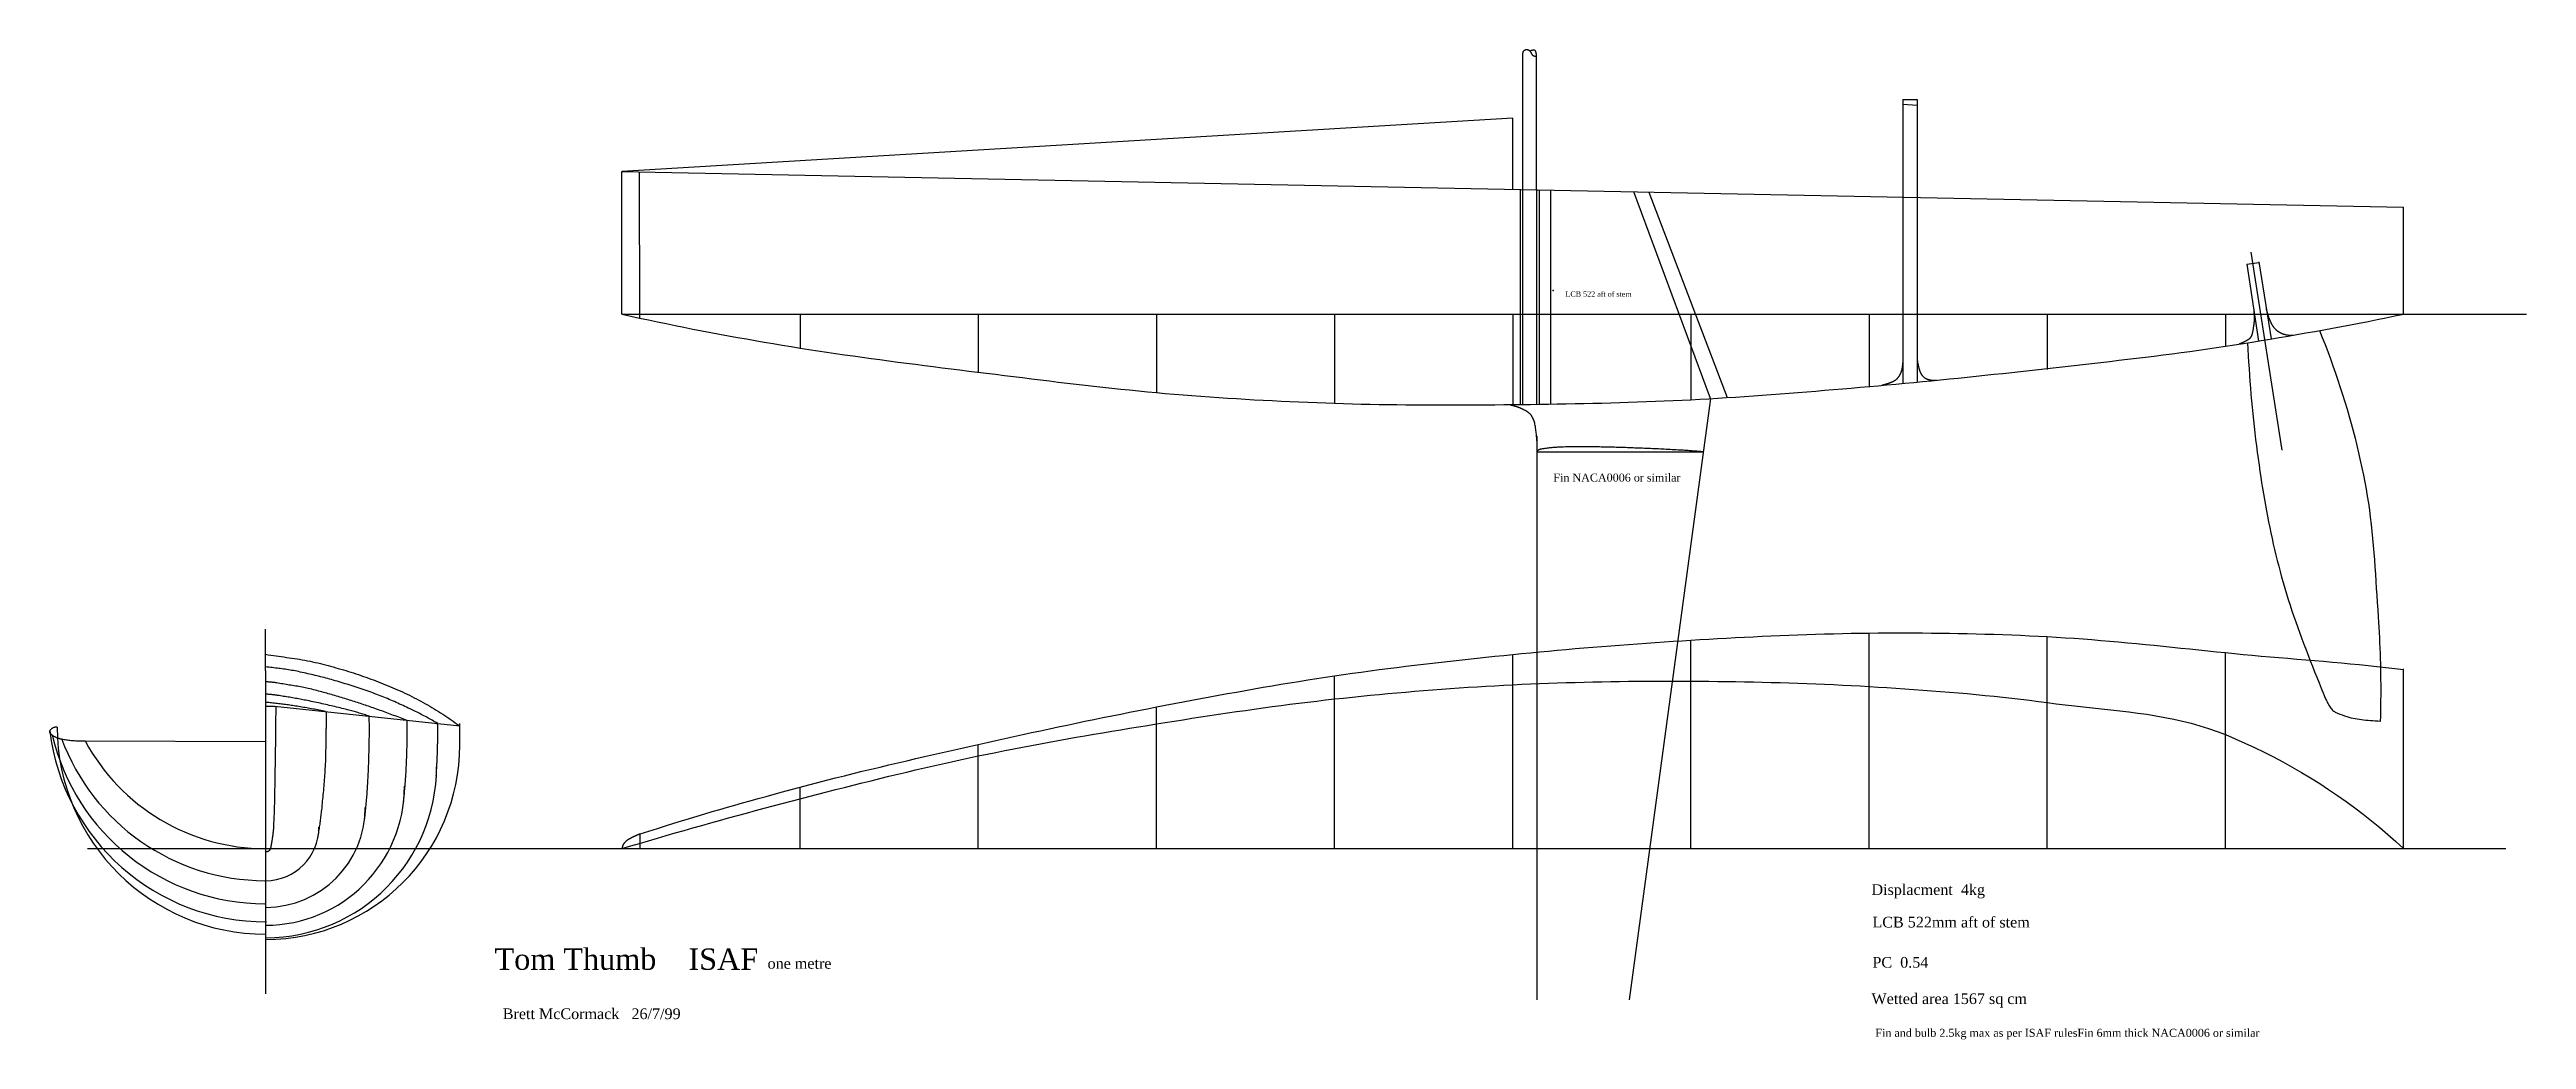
# Model space of a CAD drawing. Extents: x -12 to 127, y -11 to 45.
import ezdxf
from ezdxf.enums import TextEntityAlignment as Align

# ---------------------------------------------------------------- set-up
doc = ezdxf.new("R2010")
doc.units = 0
doc.layers.get('0').update_dxf_attribs({"linetype": 'CONTINUOUS'})
doc.styles.add('_TCW_TXTSTY_5', font='TIMES.TTF', dxfattribs={"height": 1})
doc.styles.add('_TCW_TXTSTY_6', font='TIMES.TTF', dxfattribs={"height": 2})
doc.styles.add('_TCW_TXTSTY_7', font='TIMES.TTF', dxfattribs={"height": 0.75})
doc.styles.add('_TCW_TXTSTY_8', font='TIMES.TTF', dxfattribs={"height": 0.5})

msp = doc.modelspace()

# ---------------------------------------------------------------- texts
at = {"color": 7}
for s, height, style, p, p2 in [('LCB 522 aft of stem', 0.3, '_TCW_TXTSTY_8', (72.957875, 30.979096), (76.669736, 30.979096)), ('Fin NACA0006 or similar', 0.45, '_TCW_TXTSTY_7', (72.275799, 20.600602), (79.410059, 20.600602)), ('Displacment  4kg', 0.6, '_TCW_TXTSTY_5', (90.132797, -2.600502), (96.502727, -2.600502)), ('LCB 522mm aft of stem', 0.6, '_TCW_TXTSTY_5', (90.1865, -4.4264), (99.014983, -4.4264)), ('Tom Thumb    ISAF ', 1.2, '_TCW_TXTSTY_6', (12.854321, -6.803082), (28.105643, -6.803082)), ('one metre', 0.6, '_TCW_TXTSTY_5', (28.177973, -6.741571), (31.76307, -6.741571)), ('PC  0.54', 0.6, '_TCW_TXTSTY_5', (90.1865, -6.681921), (93.322743, -6.681921)), ('Wetted area 1567 sq cm', 0.6, '_TCW_TXTSTY_5', (90.132797, -8.72263), (98.858106, -8.72263)), ('Brett McCormack   26/7/99', 0.6, '_TCW_TXTSTY_5', (13.315876, -9.568719), (23.297358, -9.568719)), ('Fin and bulb 2.5kg max as per ISAF rulesFin 6mm thick NACA0006 or similar', 0.45, '_TCW_TXTSTY_7', (90.347609, -10.56334), (111.909778, -10.56334))]:
    msp.add_text(s, height=height, dxfattribs=dict(at, style=style)).set_placement(p, p2, align=Align.FIT)

# ---------------------------------------------------------------- blocks, each defined once
blk = doc.blocks.new('*C0')
at = {"color": 7, "linetype": 'CONTINUOUS', "flags": 128}
blk.add_lwpolyline([(-11.699702, 6.816544), (-11.722538, 6.818459), (-11.745714, 6.818835), (-11.769133, 6.81772), (-11.792696, 6.815162), (-11.816306, 6.811208), (-11.839865, 6.805907), (-11.863276, 6.799305), (-11.886439, 6.791451), (-11.909257, 6.782393), (-11.931633, 6.772177), (-11.953469, 6.760852), (-11.974666, 6.748465), (-11.995126, 6.735064), (-12.014753, 6.720697), (-12.033447, 6.705411), (-12.051112, 6.689255), (-12.067649, 6.672275), (-12.08296, 6.65452), (-12.096947, 6.636036), (-12.109513, 6.616873), (-12.115676, 6.604557), (-12.11959, 6.591839), (-12.121399, 6.578785), (-12.121249, 6.565463), (-12.119282, 6.551939), (-12.115645, 6.538282), (-12.110481, 6.524559), (-12.103935, 6.510836), (-12.096151, 6.497181), (-12.087274, 6.483662), (-12.077449, 6.470345), (-12.06682, 6.457298), (-12.055531, 6.444588), (-12.043727, 6.432283), (-12.031552, 6.42045), (-12.019151, 6.409155), (-12.006669, 6.398467), (-11.994249, 6.388452), (-11.982037, 6.379179), (-11.970177, 6.370713), (-11.946243, 6.354572), (-11.921907, 6.338939), (-11.897189, 6.323821), (-11.872106, 6.309223), (-11.846678, 6.295153), (-11.820923, 6.281617), (-11.79486, 6.268622), (-11.768508, 6.256175), (-11.741885, 6.244281), (-11.71501, 6.232949), (-11.687901, 6.222183), (-11.660578, 6.211991), (-11.633059, 6.20238), (-11.605363, 6.193356), (-11.577508, 6.184926), (-11.549513, 6.177096), (-11.521397, 6.169872), (-11.493178, 6.163263), (-11.464876, 6.157273), (-11.436508, 6.15191), (-11.371525, 6.140671), (-11.306416, 6.130034), (-11.241188, 6.119999), (-11.175851, 6.110566), (-11.110411, 6.101738), (-11.044879, 6.093514), (-10.979263, 6.085896), (-10.91357, 6.078883), (-10.847809, 6.072477), (-10.781989, 6.066678), (-10.716119, 6.061487), (-10.650206, 6.056905), (-10.58426, 6.052932), (-10.518288, 6.049569), (-10.452299, 6.046817), (-10.386301, 6.044677), (-10.320304, 6.043149), (-10.254315, 6.042234), (-10.188344, 6.041932), (-10.122397, 6.042245)], dxfattribs=at)
blk = doc.blocks.new('*C1')
at = {"color": 7, "linetype": 'CONTINUOUS', "flags": 128}
blk.add_lwpolyline([(2.935875, 0.58304), (2.949418, 0.662083), (2.962704, 0.741174), (2.975731, 0.820311), (2.9885, 0.899493), (3.001011, 0.978719), (3.013263, 1.057988), (3.025257, 1.137298), (3.036991, 1.216648), (3.048467, 1.296036), (3.059683, 1.375462), (3.07064, 1.454925), (3.081337, 1.534422), (3.091774, 1.613953), (3.101951, 1.693517), (3.111868, 1.773111), (3.121525, 1.852735), (3.130921, 1.932388), (3.140056, 2.012069), (3.148931, 2.091775), (3.157544, 2.171506), (3.170362, 2.293064), (3.182952, 2.414649), (3.195309, 2.536261), (3.207427, 2.6579), (3.219299, 2.779566), (3.230921, 2.901257), (3.242286, 3.022973), (3.253388, 3.144714), (3.264222, 3.266479), (3.274781, 3.388269), (3.285059, 3.510081), (3.295051, 3.631916), (3.304751, 3.753774), (3.314153, 3.875653), (3.323251, 3.997554), (3.332038, 4.119476), (3.340511, 4.241418), (3.348661, 4.363381), (3.356484, 4.485362), (3.363973, 4.607363), (3.368767, 4.691884), (3.373034, 4.776428), (3.376813, 4.860992), (3.380146, 4.945576), (3.383071, 5.030178), (3.38563, 5.114795), (3.387861, 5.199426), (3.389805, 5.284069), (3.391501, 5.368722), (3.39299, 5.453384), (3.394311, 5.538053), (3.395505, 5.622726), (3.396612, 5.707403), (3.397671, 5.792081), (3.398722, 5.876758), (3.399805, 5.961433), (3.40096, 6.046105), (3.402228, 6.13077), (3.403647, 6.215428), (3.405259, 6.300077), (3.406655, 6.36958), (3.408017, 6.439083), (3.409344, 6.508587), (3.410637, 6.578092), (3.411895, 6.647598), (3.413119, 6.717104), (3.414309, 6.786611), (3.415465, 6.856119), (3.416586, 6.925627), (3.417673, 6.995135), (3.418726, 7.064644), (3.419744, 7.134154), (3.420728, 7.203664), (3.421677, 7.273175), (3.422592, 7.342686), (3.423473, 7.412197), (3.42432, 7.481709), (3.425132, 7.551221), (3.42591, 7.620733), (3.426653, 7.690246)], dxfattribs=at)
blk = doc.blocks.new('*C2')
at = {"color": 7, "linetype": 'CONTINUOUS', "flags": 128}
blk.add_lwpolyline([(7.743851, 2.565777), (7.752734, 2.650138), (7.761424, 2.73452), (7.769921, 2.818925), (7.778225, 2.90335), (7.786335, 2.987795), (7.794252, 3.072259), (7.801976, 3.156743), (7.809506, 3.241244), (7.816843, 3.325763), (7.823986, 3.410299), (7.830936, 3.494851), (7.837691, 3.579418), (7.844253, 3.664), (7.850622, 3.748597), (7.856796, 3.833206), (7.862777, 3.917829), (7.868563, 4.002464), (7.874156, 4.08711), (7.879555, 4.171767), (7.884759, 4.256434), (7.88967, 4.339951), (7.894336, 4.423481), (7.898765, 4.507025), (7.902966, 4.590582), (7.90695, 4.67415), (7.910724, 4.757729), (7.914297, 4.841318), (7.91768, 4.924916), (7.920881, 5.008523), (7.923909, 5.092137), (7.926773, 5.175758), (7.929482, 5.259384), (7.932047, 5.343016), (7.934474, 5.426651), (7.936775, 5.51029), (7.938957, 5.593932), (7.94103, 5.677575), (7.943004, 5.761219), (7.944886, 5.844863), (7.946687, 5.928506), (7.947972, 5.992659), (7.949125, 6.056816), (7.950143, 6.120976), (7.951029, 6.185139), (7.95178, 6.249305), (7.952399, 6.313473), (7.952884, 6.377642), (7.953236, 6.441813), (7.953454, 6.505985), (7.953539, 6.570157), (7.953491, 6.634329), (7.953309, 6.698501), (7.952994, 6.762672), (7.952545, 6.826842), (7.951963, 6.89101), (7.951248, 6.955176), (7.950399, 7.01934), (7.949417, 7.083501), (7.948301, 7.147658), (7.947052, 7.211812)], dxfattribs=at)
blk = doc.blocks.new('*C3')
at = {"color": 7, "linetype": 'CONTINUOUS', "flags": 128}
blk.add_lwpolyline([(9.585496, 4.072479), (9.590726, 4.15901), (9.595797, 4.245553), (9.600711, 4.332105), (9.605466, 4.418667), (9.610064, 4.505239), (9.614503, 4.59182), (9.618785, 4.678409), (9.622908, 4.765006), (9.626873, 4.851611), (9.63068, 4.938223), (9.634328, 5.024843), (9.637819, 5.111468), (9.641151, 5.198099), (9.644325, 5.284736), (9.647341, 5.371378), (9.650198, 5.458025), (9.652897, 5.544676), (9.655438, 5.63133), (9.657821, 5.717988), (9.660045, 5.804649), (9.661483, 5.865933), (9.662762, 5.927223), (9.663883, 5.988517), (9.664845, 6.049815), (9.66565, 6.111117), (9.666296, 6.172422), (9.666783, 6.233729), (9.667113, 6.295038), (9.667283, 6.356348), (9.667296, 6.417658), (9.66715, 6.478968), (9.666846, 6.540278), (9.666384, 6.601586), (9.665763, 6.662892), (9.664984, 6.724195), (9.664047, 6.785495), (9.662951, 6.846791), (9.661697, 6.908083), (9.660285, 6.96937), (9.658714, 7.030651)], dxfattribs=at)
blk = doc.blocks.new('*C4')
at = {"color": 7, "linetype": 'CONTINUOUS', "flags": 128}
blk.add_lwpolyline([(5.562913, 1.656573), (5.574202, 1.755346), (5.585223, 1.854153), (5.595979, 1.952992), (5.606467, 2.051862), (5.616688, 2.150763), (5.626642, 2.249692), (5.636329, 2.34865), (5.645749, 2.447634), (5.654901, 2.546644), (5.663786, 2.645679), (5.672403, 2.744738), (5.680752, 2.843819), (5.688834, 2.942921), (5.696648, 3.042044), (5.704194, 3.141186), (5.711472, 3.240347), (5.718482, 3.339524), (5.725224, 3.438718), (5.731697, 3.537927), (5.737902, 3.637149), (5.744533, 3.748499), (5.750812, 3.859869), (5.756754, 3.971258), (5.762373, 4.082665), (5.767685, 4.194088), (5.772704, 4.305527), (5.777445, 4.416979), (5.781923, 4.528445), (5.786152, 4.639921), (5.790147, 4.751408), (5.793922, 4.862905), (5.797494, 4.974409), (5.800876, 5.085919), (5.804082, 5.197436), (5.807129, 5.308956), (5.81003, 5.420479), (5.8128, 5.532004), (5.815454, 5.643529), (5.818007, 5.755054), (5.820473, 5.866577), (5.822097, 5.945076), (5.823551, 6.023579), (5.824834, 6.102088), (5.825948, 6.1806), (5.826891, 6.259115), (5.827664, 6.337633), (5.828267, 6.416154), (5.8287, 6.494676), (5.828963, 6.573199), (5.829056, 6.651723), (5.828978, 6.730247), (5.828731, 6.80877), (5.828313, 6.887292), (5.827725, 6.965813), (5.826967, 7.044331), (5.826039, 7.122847), (5.824941, 7.201359), (5.823672, 7.279868), (5.822234, 7.358372), (5.820625, 7.436871)], dxfattribs=at)
blk = doc.blocks.new('*C5')
at = {"color": 7, "linetype": 'CONTINUOUS', "flags": 128}
blk.add_lwpolyline([(-0.002073, 10.907321), (0.145935, 10.88389), (0.293863, 10.861457), (0.441708, 10.83984), (0.589462, 10.818859), (0.73712, 10.798332), (0.884676, 10.778078), (1.032125, 10.757915), (1.179459, 10.737662), (1.326675, 10.717138), (1.473765, 10.696161), (1.620724, 10.674551), (1.767546, 10.652124), (1.914226, 10.628702), (2.060757, 10.604101), (2.207134, 10.578142), (2.353351, 10.550641), (2.499401, 10.521419), (2.64528, 10.490293), (2.790981, 10.457083), (2.936499, 10.421607), (3.080252, 10.385131), (3.223918, 10.3482), (3.367483, 10.310784), (3.510932, 10.272852), (3.654248, 10.234376), (3.797418, 10.195325), (3.940425, 10.15567), (4.083256, 10.11538), (4.225895, 10.074427), (4.368326, 10.03278), (4.510535, 9.990409), (4.652507, 9.947286), (4.794227, 9.903379), (4.935679, 9.858659), (5.076848, 9.813097), (5.21772, 9.766663), (5.358279, 9.719326), (5.49851, 9.671058), (5.638398, 9.621828), (5.777928, 9.571607), (5.915828, 9.521056), (6.053533, 9.469849), (6.191022, 9.417962), (6.328272, 9.365366), (6.465261, 9.312036), (6.601967, 9.257945), (6.738367, 9.203066), (6.87444, 9.147374), (7.010162, 9.09084), (7.145512, 9.033439), (7.280468, 8.975145), (7.415007, 8.91593), (7.549106, 8.855768), (7.682745, 8.794633), (7.8159, 8.732498), (7.948549, 8.669336), (8.08067, 8.605122), (8.212241, 8.539827), (8.343239, 8.473426), (8.473642, 8.405893), (8.599041, 8.339627), (8.723959, 8.272379), (8.848386, 8.204156), (8.972309, 8.134965), (9.09572, 8.064811), (9.218606, 7.993702), (9.340959, 7.921645), (9.462766, 7.848645), (9.584018, 7.77471), (9.704704, 7.699847), (9.824812, 7.624061), (9.944333, 7.54736), (10.063256, 7.46975), (10.181571, 7.391239), (10.299266, 7.311831), (10.416331, 7.231535), (10.532755, 7.150357), (10.648528, 7.068303), (10.763639, 6.98538), (10.878078, 6.901595)], dxfattribs=at)
blk = doc.blocks.new('*C6')
at = {"color": 7, "linetype": 'CONTINUOUS', "flags": 128}
blk.add_lwpolyline([(9.661992, 7.030304), (9.586052, 7.074226), (9.509921, 7.117832), (9.433602, 7.16112), (9.357096, 7.204089), (9.280406, 7.246737), (9.203535, 7.289065), (9.126483, 7.33107), (9.049253, 7.372752), (8.971847, 7.414109), (8.894267, 7.455141), (8.816515, 7.495847), (8.738593, 7.536225), (8.660504, 7.576274), (8.582249, 7.615993), (8.503831, 7.655381), (8.425251, 7.694438), (8.346511, 7.733161), (8.267614, 7.77155), (8.188562, 7.809604), (8.109356, 7.847321), (8.012465, 7.893084), (7.915458, 7.938635), (7.818327, 7.983951), (7.721068, 8.02901), (7.623674, 8.073792), (7.526137, 8.118273), (7.428453, 8.162433), (7.330614, 8.206249), (7.232615, 8.2497), (7.134449, 8.292764), (7.036109, 8.335419), (6.93759, 8.377644), (6.838885, 8.419416), (6.739988, 8.460713), (6.640892, 8.501515), (6.541591, 8.541799), (6.442079, 8.581543), (6.34235, 8.620726), (6.242396, 8.659326), (6.142213, 8.697321), (6.032095, 8.738317), (5.92174, 8.778667), (5.81116, 8.8184), (5.700366, 8.857541), (5.589369, 8.89612), (5.478182, 8.934163), (5.366815, 8.971697), (5.25528, 9.008751), (5.143589, 9.045352), (5.031752, 9.081527), (4.919782, 9.117303), (4.80769, 9.152708), (4.695486, 9.18777), (4.583184, 9.222516), (4.470794, 9.256973), (4.358327, 9.29117), (4.245796, 9.325132), (4.133211, 9.358889), (4.020584, 9.392467), (3.907927, 9.425893), (3.803468, 9.456463), (3.699591, 9.486163), (3.596221, 9.515051), (3.493284, 9.543181), (3.390703, 9.57061), (3.288405, 9.597393), (3.186312, 9.623587), (3.084351, 9.649247), (2.982445, 9.674429), (2.88052, 9.699189), (2.7785, 9.723584), (2.67631, 9.747668), (2.573876, 9.771499), (2.47112, 9.795131), (2.367969, 9.818621), (2.264347, 9.842024), (2.160178, 9.865397), (2.055388, 9.888796), (1.949901, 9.912276), (1.843642, 9.935893), (1.753186, 9.95538), (1.6623, 9.973788), (1.571025, 9.991189), (1.479399, 10.007655), (1.387462, 10.023259), (1.295254, 10.038073), (1.202814, 10.05217), (1.110181, 10.065621), (1.017395, 10.078499), (0.924496, 10.090877), (0.831522, 10.102826), (0.738513, 10.11442), (0.64551, 10.12573), (0.55255, 10.136829), (0.459674, 10.147789), (0.36692, 10.158682), (0.27433, 10.169581), (0.181941, 10.180558), (0.089794, 10.191686), (-0.002073, 10.203036)], dxfattribs=at)
blk = doc.blocks.new('*C7')
at = {"color": 7, "linetype": 'CONTINUOUS', "flags": 128}
blk.add_lwpolyline([(7.947443, 7.191764), (7.852928, 7.228562), (7.758346, 7.265193), (7.663699, 7.301657), (7.568987, 7.337955), (7.474209, 7.374085), (7.379368, 7.410049), (7.284462, 7.445845), (7.189493, 7.481474), (7.094461, 7.516935), (6.999366, 7.552228), (6.904209, 7.587353), (6.80899, 7.62231), (6.71371, 7.657099), (6.618369, 7.691719), (6.522967, 7.726171), (6.427506, 7.760453), (6.331985, 7.794567), (6.236405, 7.828512), (6.140767, 7.862287), (6.04507, 7.895893), (5.956981, 7.926675), (5.868846, 7.957337), (5.780664, 7.987869), (5.692431, 8.018264), (5.604147, 8.048513), (5.515809, 8.078606), (5.427414, 8.108535), (5.338961, 8.138292), (5.250448, 8.167868), (5.161872, 8.197254), (5.073232, 8.226441), (4.984525, 8.255421), (4.895749, 8.284185), (4.806902, 8.312724), (4.717982, 8.341029), (4.628987, 8.369092), (4.539915, 8.396905), (4.450763, 8.424458), (4.36153, 8.451742), (4.272213, 8.47875), (4.176233, 8.50751), (4.081185, 8.535791), (3.986957, 8.563614), (3.893436, 8.591002), (3.800512, 8.61798), (3.708073, 8.644568), (3.616006, 8.67079), (3.5242, 8.696669), (3.432543, 8.722228), (3.340924, 8.747489), (3.249231, 8.772476), (3.157352, 8.79721), (3.065175, 8.821715), (2.972589, 8.846014), (2.879481, 8.870129), (2.78574, 8.894084), (2.691255, 8.9179), (2.595913, 8.941602), (2.499603, 8.965211), (2.402213, 8.98875), (2.317327, 9.008497), (2.23133, 9.027333), (2.144339, 9.04534), (2.056476, 9.062601), (1.967858, 9.079198), (1.878606, 9.095214), (1.78884, 9.11073), (1.698678, 9.12583), (1.608239, 9.140595), (1.517645, 9.155107), (1.427012, 9.16945), (1.336463, 9.183704), (1.246114, 9.197954), (1.156087, 9.21228), (1.066501, 9.226766), (0.977474, 9.241493), (0.889127, 9.256544), (0.801579, 9.272001), (0.714948, 9.287947), (0.629356, 9.304464), (0.597816, 9.310345), (0.566273, 9.315554), (0.534726, 9.320162), (0.503176, 9.324244), (0.471622, 9.327871), (0.440066, 9.331117), (0.408506, 9.334055), (0.376942, 9.336757), (0.345375, 9.339296), (0.313805, 9.341746), (0.282232, 9.344178), (0.250656, 9.346666), (0.219076, 9.349282), (0.187493, 9.352101), (0.155906, 9.355193), (0.124317, 9.358633), (0.092724, 9.362493), (0.061128, 9.366845), (0.029529, 9.371764), (-0.002073, 9.377321)], dxfattribs=at)
blk = doc.blocks.new('*C8')
at = {"color": 7, "linetype": 'CONTINUOUS', "flags": 128}
blk.add_lwpolyline([(5.826686, 7.436229), (5.755716, 7.459036), (5.684668, 7.481607), (5.613541, 7.503943), (5.542338, 7.526044), (5.47106, 7.547908), (5.399707, 7.569536), (5.328282, 7.590928), (5.256784, 7.612082), (5.185216, 7.632999), (5.113578, 7.653678), (5.041872, 7.674119), (4.970099, 7.694322), (4.89826, 7.714286), (4.826357, 7.734011), (4.75439, 7.753497), (4.68236, 7.772742), (4.610269, 7.791748), (4.538119, 7.810513), (4.465909, 7.829038), (4.393642, 7.847321), (4.292184, 7.872676), (4.190662, 7.897782), (4.089077, 7.922639), (3.98743, 7.94725), (3.885722, 7.971615), (3.783955, 7.995737), (3.682129, 8.019617), (3.580246, 8.043256), (3.478308, 8.066657), (3.376314, 8.08982), (3.274267, 8.112748), (3.172168, 8.135442), (3.070018, 8.157903), (2.967819, 8.180133), (2.86557, 8.202133), (2.763274, 8.223906), (2.660933, 8.245453), (2.558546, 8.266774), (2.456115, 8.287873), (2.353642, 8.30875), (2.270262, 8.325486), (2.186823, 8.341927), (2.103328, 8.358083), (2.01978, 8.373967), (1.93618, 8.389588), (1.852533, 8.404959), (1.76884, 8.420091), (1.685105, 8.434995), (1.60133, 8.449682), (1.517517, 8.464164), (1.43367, 8.478452), (1.34979, 8.492558), (1.265882, 8.506492), (1.181946, 8.520266), (1.097987, 8.533891), (1.014007, 8.547378), (0.930008, 8.560739), (0.845993, 8.573985), (0.761965, 8.587128), (0.677927, 8.600178), (0.644223, 8.605314), (0.610492, 8.610294), (0.576735, 8.615117), (0.542954, 8.619783), (0.509149, 8.624293), (0.475322, 8.628646), (0.441473, 8.632841), (0.407604, 8.636879), (0.373716, 8.64076), (0.33981, 8.644484), (0.305887, 8.64805), (0.271948, 8.651458), (0.237995, 8.654709), (0.204028, 8.657802), (0.170048, 8.660736), (0.136057, 8.663513), (0.102055, 8.666131), (0.068045, 8.668591), (0.034026, 8.670892), (0, 8.673035)], dxfattribs=at)
blk = doc.blocks.new('*C9')
at = {"color": 7, "linetype": 'CONTINUOUS', "flags": 128}
blk.add_lwpolyline([(3.37304, 7.69592), (3.284862, 7.714233), (3.196632, 7.73231), (3.108352, 7.750153), (3.020022, 7.76776), (2.931644, 7.785132), (2.843218, 7.802267), (2.754746, 7.819167), (2.666227, 7.835831), (2.577664, 7.852259), (2.489057, 7.86845), (2.400407, 7.884404), (2.311716, 7.900122), (2.222983, 7.915603), (2.13421, 7.930847), (2.045398, 7.945854), (1.956548, 7.960623), (1.86766, 7.975154), (1.778736, 7.989448), (1.689777, 8.003503), (1.600784, 8.017321), (1.522165, 8.029298), (1.443508, 8.041039), (1.364812, 8.052541), (1.286079, 8.063806), (1.207311, 8.074833), (1.128507, 8.085622), (1.04967, 8.096173), (0.9708, 8.106485), (0.891899, 8.11656), (0.812967, 8.126396), (0.734006, 8.135993), (0.655017, 8.145351), (0.576, 8.154471), (0.496957, 8.163351), (0.41789, 8.171993), (0.338798, 8.180395), (0.259683, 8.188557), (0.180547, 8.19648), (0.10139, 8.204164), (0.022213, 8.211607)], dxfattribs=at)
blk = doc.blocks.new('*C10')
at = {"color": 7, "linetype": 'CONTINUOUS', "flags": 128}
blk.add_lwpolyline([(21.0286, 0.829109), (21.517433, 0.986285), (21.9928, 1.137757), (22.456239, 1.284018), (22.909287, 1.425558), (23.353483, 1.562872), (23.790364, 1.69645), (24.22147, 1.826785), (24.648337, 1.95437), (25.072503, 2.079696), (25.495508, 2.203255), (25.918888, 2.325541), (26.344183, 2.447045), (26.772929, 2.56826), (27.206665, 2.689677), (27.646929, 2.811789), (28.095259, 2.935088), (28.553193, 3.060066), (29.022269, 3.187216), (29.504026, 3.31703), (30, 3.45), (30.496973, 3.581959), (30.99441, 3.712142), (31.492285, 3.840635), (31.990577, 3.967525), (32.489259, 4.092896), (32.988308, 4.216836), (33.4877, 4.339431), (33.98741, 4.460768), (34.487415, 4.580931), (34.987691, 4.700009), (35.488212, 4.818086), (35.988956, 4.935249), (36.489897, 5.051584), (36.991012, 5.167178), (37.492277, 5.282117), (37.993667, 5.396487), (38.495159, 5.510373), (38.996728, 5.623864), (39.498349, 5.737044), (40, 5.85), (40.498516, 5.961853), (40.997176, 6.073099), (41.495981, 6.18372), (41.994934, 6.293695), (42.494037, 6.403007), (42.993292, 6.511635), (43.492701, 6.619561), (43.992267, 6.726766), (44.49199, 6.83323), (44.991875, 6.938934), (45.491921, 7.04386), (45.992132, 7.147988), (46.49251, 7.2513), (46.993057, 7.353775), (47.493775, 7.455395), (47.994665, 7.556141), (48.495731, 7.655993), (48.996974, 7.754933), (49.498396, 7.852942), (50, 7.95), (50.498496, 8.045765), (50.997095, 8.141108), (51.495806, 8.235955), (51.994639, 8.33023), (52.493603, 8.42386), (52.992707, 8.516769), (53.49196, 8.608882), (53.991371, 8.700126), (54.490949, 8.790425), (54.990705, 8.879704), (55.490646, 8.96789), (55.990783, 9.054906), (56.491123, 9.140679), (56.991677, 9.225134), (57.492454, 9.308196), (57.993463, 9.389791), (58.494713, 9.469843), (58.996213, 9.548279), (59.497972, 9.625023), (60, 9.7), (60.498321, 9.772639), (60.996883, 9.843625), (61.495675, 9.91301), (61.994688, 9.980849), (62.493909, 10.047197), (62.993328, 10.112106), (63.492935, 10.175631), (63.992718, 10.237825), (64.492668, 10.298743), (64.992772, 10.358438), (65.493022, 10.416964), (65.993405, 10.474376), (66.493911, 10.530726), (66.99453, 10.58607), (67.49525, 10.64046), (67.996061, 10.693951), (68.496952, 10.746597), (68.997913, 10.798451), (69.498933, 10.849567), (70, 10.9), (70.499162, 10.949418), (70.99843, 10.997848), (71.4978, 11.045291), (71.997271, 11.091745), (72.496838, 11.13721), (72.996499, 11.181685), (73.496252, 11.22517), (73.996093, 11.267663), (74.496019, 11.309164), (74.996028, 11.349673), (75.496116, 11.389188), (75.99628, 11.427708), (76.496518, 11.465234), (76.996827, 11.501765), (77.497203, 11.537299), (77.997645, 11.571836), (78.498148, 11.605375), (78.99871, 11.637916), (79.499329, 11.669458), (80, 11.7), (80.499532, 11.72971), (80.999125, 11.758851), (81.498776, 11.787346), (81.998484, 11.815121), (82.498247, 11.8421), (82.998062, 11.868207), (83.497929, 11.893368), (83.997845, 11.917507), (84.497808, 11.940548), (84.997817, 11.962416), (85.497869, 11.983036), (85.997963, 12.002332), (86.498098, 12.020229), (86.99827, 12.036651), (87.498479, 12.051524), (87.998721, 12.064771), (88.498997, 12.076318), (88.999303, 12.086089), (89.499638, 12.094008), (90, 12.1), (90.500099, 12.104368), (91.000239, 12.107445), (91.500413, 12.109194), (92.000611, 12.109579), (92.500825, 12.108562), (93.001045, 12.106107), (93.501264, 12.102176), (94.001473, 12.096733), (94.501662, 12.08974), (95.001824, 12.081162), (95.501949, 12.07096), (96.002029, 12.059098), (96.502055, 12.045538), (97.002019, 12.030245), (97.501911, 12.013181), (98.001724, 11.994308), (98.501448, 11.973591), (99.001074, 11.950992), (99.500594, 11.926474), (100, 11.9), (100.501171, 11.871049), (101.002163, 11.839444), (101.502986, 11.805344), (102.003649, 11.768911), (102.504161, 11.730306), (103.004531, 11.689689), (103.504769, 11.647223), (104.004884, 11.603066), (104.504884, 11.557382), (105.00478, 11.51033), (105.50458, 11.462071), (106.004293, 11.412766), (106.50393, 11.362577), (107.003498, 11.311664), (107.503008, 11.260188), (108.002469, 11.208311), (108.501889, 11.156192), (109.001278, 11.103994), (109.500645, 11.051876), (110, 11), (110.500705, 10.949396), (111.001345, 10.901054), (111.501916, 10.854651), (112.002419, 10.80986), (112.502852, 10.766354), (113.003213, 10.723809), (113.503501, 10.681898), (114.003715, 10.640296), (114.503853, 10.598677), (115.003914, 10.556715), (115.503897, 10.514085), (116.003801, 10.47046), (116.503623, 10.425515), (117.003363, 10.378923), (117.50302, 10.33036), (118.002591, 10.279499), (118.502076, 10.226015), (119.001474, 10.169582), (119.500782, 10.109873), (120, 10.046564)], dxfattribs=at)
blk = doc.blocks.new('*C11')
at = {"color": 7, "linetype": 'CONTINUOUS', "flags": 128}
blk.add_lwpolyline([(20, 0), (20.497447, 0.148833), (20.995178, 0.296741), (21.493191, 0.443722), (21.991483, 0.589777), (22.490051, 0.734904), (22.988894, 0.879102), (23.488008, 1.022372), (23.987391, 1.164712), (24.48704, 1.306121), (24.986952, 1.446599), (25.487126, 1.586145), (25.987558, 1.724758), (26.488245, 1.862438), (26.989186, 1.999184), (27.490377, 2.134995), (27.991816, 2.26987), (28.493501, 2.403809), (28.995428, 2.536811), (29.497595, 2.668875), (30, 2.8), (30.497729, 2.929155), (30.995617, 3.057789), (31.49368, 3.185831), (31.991929, 3.313205), (32.490378, 3.439837), (32.989039, 3.565653), (33.487927, 3.69058), (33.987054, 3.814543), (34.486432, 3.937469), (34.986077, 4.059283), (35.485999, 4.179911), (35.986214, 4.299279), (36.486733, 4.417314), (36.987569, 4.533942), (37.488737, 4.649087), (37.990249, 4.762677), (38.492118, 4.874637), (38.994358, 4.984894), (39.496981, 5.093373), (40, 5.2), (40.497386, 5.303467), (40.995151, 5.405097), (41.493278, 5.504958), (41.991749, 5.60312), (42.490547, 5.699655), (42.989655, 5.794632), (43.489056, 5.888121), (43.988732, 5.980193), (44.488665, 6.070917), (44.988839, 6.160363), (45.489237, 6.248603), (45.98984, 6.335705), (46.490632, 6.42174), (46.991595, 6.506778), (47.492712, 6.59089), (47.993965, 6.674145), (48.495338, 6.756613), (48.996813, 6.838365), (49.498373, 6.919471), (50, 7), (50.49859, 7.079516), (50.997294, 7.158484), (51.496118, 7.236827), (51.995067, 7.31447), (52.494147, 7.391337), (52.993364, 7.467354), (53.492723, 7.542445), (53.992231, 7.616534), (54.491893, 7.689546), (54.991715, 7.761405), (55.491703, 7.832036), (55.991862, 7.901364), (56.492199, 7.969312), (56.992718, 8.035806), (57.493426, 8.100771), (57.994329, 8.164129), (58.495432, 8.225807), (58.996741, 8.285728), (59.498262, 8.343818), (60, 8.4), (60.498681, 8.454108), (60.997541, 8.50674), (61.496572, 8.557895), (61.995769, 8.607572), (62.495124, 8.655768), (62.994631, 8.702483), (63.494283, 8.747714), (63.994074, 8.79146), (64.493997, 8.83372), (64.994046, 8.874491), (65.494214, 8.913772), (65.994495, 8.951562), (66.494881, 8.987859), (66.995367, 9.022662), (67.495945, 9.055968), (67.99661, 9.087776), (68.497355, 9.118085), (68.998172, 9.146893), (69.499056, 9.174199), (70, 9.2), (70.499523, 9.224108), (70.999134, 9.246508), (71.498828, 9.267237), (71.998599, 9.286333), (72.498438, 9.303833), (72.998341, 9.319774), (73.498301, 9.334192), (73.998311, 9.347126), (74.498365, 9.358611), (74.998456, 9.368686), (75.498578, 9.377387), (75.998724, 9.384751), (76.498888, 9.390816), (76.999064, 9.395619), (77.499245, 9.399196), (77.999425, 9.401585), (78.499596, 9.402822), (78.999754, 9.402946), (79.499891, 9.401993), (80, 9.4), (80.500229, 9.396991), (81.000475, 9.392941), (81.500731, 9.387813), (82.000991, 9.381571), (82.501246, 9.374178), (83.001491, 9.365596), (83.501719, 9.355789), (84.001922, 9.344719), (84.502095, 9.332351), (85.002229, 9.318646), (85.50232, 9.303569), (86.002358, 9.287082), (86.502339, 9.269148), (87.002254, 9.24973), (87.502098, 9.228792), (88.001863, 9.206296), (88.501543, 9.182206), (89.00113, 9.156484), (89.500618, 9.129095), (90, 9.1), (90.501129, 9.06953), (91.002262, 9.038181), (91.50338, 9.005844), (92.004461, 8.972413), (92.505486, 8.937777), (93.006432, 8.901828), (93.50728, 8.864459), (94.00801, 8.82556), (94.5086, 8.785024), (95.00903, 8.742741), (95.509279, 8.698603), (96.009327, 8.652502), (96.509154, 8.604329), (97.008738, 8.553976), (97.508059, 8.501334), (98.007097, 8.446296), (98.50583, 8.388751), (99.004239, 8.328593), (99.502302, 8.265712), (100, 8.2), (100.504552, 8.134763), (101.011008, 8.074182), (101.518969, 8.017046), (102.02804, 7.962145), (102.537823, 7.908269), (103.04792, 7.854207), (103.557936, 7.798749), (104.067472, 7.740683), (104.576132, 7.678801), (105.083519, 7.611892), (105.589235, 7.538745), (106.092884, 7.458149), (106.594069, 7.368895), (107.092392, 7.269771), (107.587456, 7.159569), (108.078864, 7.037076), (108.56622, 6.901083), (109.049126, 6.75038), (109.527185, 6.583756), (110, 6.4), (110.547566, 6.169571), (111.091583, 5.92878), (111.631807, 5.677784), (112.167997, 5.416737), (112.699908, 5.145796), (113.227297, 4.865114), (113.749923, 4.574849), (114.267542, 4.275156), (114.779911, 3.966189), (115.286787, 3.648105), (115.787928, 3.321058), (116.283089, 2.985205), (116.772029, 2.640701), (117.254505, 2.287702), (117.730273, 1.926362), (118.199091, 1.556837), (118.660716, 1.179283), (119.114904, 0.793855), (119.561413, 0.400709), (120, 0)], dxfattribs=at)
blk = doc.blocks.new('*C12')
at = {"color": 7, "linetype": 'CONTINUOUS', "flags": 128}
blk.add_lwpolyline([(20, 30), (20.497063, 29.890615), (20.994476, 29.782736), (21.492233, 29.676365), (21.990327, 29.571503), (22.488751, 29.468151), (22.987498, 29.366311), (23.486561, 29.265983), (23.985933, 29.16717), (24.485607, 29.069873), (24.985577, 28.974092), (25.485835, 28.879829), (25.986375, 28.787086), (26.48719, 28.695864), (26.988272, 28.606163), (27.489615, 28.517987), (27.991212, 28.431335), (28.493056, 28.346209), (28.99514, 28.26261), (29.497457, 28.18054), (30, 28.1), (30.49792, 28.021808), (30.996038, 27.945193), (31.494327, 27.870078), (31.99276, 27.796387), (32.49131, 27.724041), (32.989951, 27.652964), (33.488656, 27.583079), (33.987397, 27.51431), (34.486147, 27.446578), (34.984881, 27.379808), (35.48357, 27.313922), (35.982188, 27.248843), (36.480708, 27.184494), (36.979103, 27.120799), (37.477346, 27.057679), (37.97541, 26.995059), (38.473269, 26.932861), (38.970895, 26.871009), (39.468262, 26.809424), (39.965342, 26.748031), (40.470734, 26.685553), (40.975383, 26.623016), (41.479348, 26.56052), (41.982691, 26.498162), (42.485469, 26.436042), (42.987743, 26.374259), (43.489572, 26.312912), (43.991016, 26.252099), (44.492134, 26.191919), (44.992987, 26.132471), (45.493633, 26.073854), (45.994133, 26.016166), (46.494545, 25.959508), (46.99493, 25.903977), (47.495347, 25.849672), (47.995856, 25.796692), (48.496516, 25.745136), (48.997387, 25.695103), (49.498528, 25.646691), (50, 25.6), (50.49891, 25.555351), (50.997985, 25.512459), (51.497217, 25.471289), (51.996598, 25.431804), (52.496118, 25.393968), (52.995769, 25.357747), (53.495544, 25.323103), (53.995433, 25.290001), (54.495429, 25.258405), (54.995523, 25.228279), (55.495706, 25.199588), (55.99597, 25.172295), (56.496308, 25.146365), (56.996709, 25.121762), (57.497167, 25.09845), (57.997672, 25.076393), (58.498216, 25.055556), (58.998791, 25.035902), (59.499389, 25.017395), (60, 25), (60.499757, 24.984051), (60.999565, 24.9698), (61.49942, 24.95718), (61.999317, 24.946124), (62.499253, 24.936564), (62.999222, 24.928433), (63.499221, 24.921662), (63.999246, 24.916186), (64.499292, 24.911935), (64.999355, 24.908843), (65.499431, 24.906842), (65.999516, 24.905864), (66.499605, 24.905843), (66.999694, 24.90671), (67.49978, 24.908398), (67.999857, 24.91084), (68.499922, 24.913967), (68.99997, 24.917713), (69.499998, 24.92201), (70, 24.926791), (70.500167, 24.932084), (71.000343, 24.93799), (71.500524, 24.944553), (72.000704, 24.951818), (72.50088, 24.95983), (73.001046, 24.968633), (73.5012, 24.978272), (74.001336, 24.988793), (74.50145, 25.000238), (75.001538, 25.012654), (75.501595, 25.026085), (76.001617, 25.040575), (76.501599, 25.056169), (77.001537, 25.072912), (77.501427, 25.090849), (78.001265, 25.110024), (78.501045, 25.130482), (79.000764, 25.152268), (79.500417, 25.175425), (80, 25.2), (80.50068, 25.226169), (81.001272, 25.253912), (81.501779, 25.283156), (82.002205, 25.313829), (82.50255, 25.345858), (83.002819, 25.37917), (83.503014, 25.413693), (84.003138, 25.449354), (84.503192, 25.486081), (85.00318, 25.523801), (85.503105, 25.562441), (86.002969, 25.601929), (86.502774, 25.642191), (87.002524, 25.683157), (87.50222, 25.724752), (88.001866, 25.766904), (88.501465, 25.809541), (89.001018, 25.852589), (89.500529, 25.895977), (90, 25.939632), (90.500607, 25.983885), (91.001148, 26.028899), (91.501624, 26.074658), (92.002036, 26.121148), (92.502382, 26.168355), (93.002664, 26.216264), (93.502882, 26.26486), (94.003035, 26.314128), (94.503126, 26.364055), (95.003153, 26.414624), (95.503116, 26.465822), (96.003018, 26.517634), (96.502856, 26.570046), (97.002633, 26.623041), (97.502347, 26.676607), (98.002, 26.730728), (98.501591, 26.78539), (99.001122, 26.840578), (99.500591, 26.896276), (100, 26.952472), (100.50071, 27.008981), (101.001452, 27.065411), (101.502209, 27.121879), (102.002961, 27.1785), (102.503693, 27.23539), (103.004385, 27.292666), (103.50502, 27.350444), (104.00558, 27.408839), (104.506048, 27.467968), (105.006405, 27.527947), (105.506635, 27.588891), (106.006718, 27.650917), (106.506638, 27.714142), (107.006376, 27.77868), (107.505915, 27.844648), (108.005238, 27.912162), (108.504325, 27.981338), (109.00316, 28.052293), (109.501724, 28.125141), (110, 28.2), (110.502143, 28.277206), (111.004094, 28.355764), (111.505846, 28.435675), (112.007394, 28.516935), (112.508732, 28.599546), (113.009856, 28.683505), (113.510759, 28.768812), (114.011437, 28.855465), (114.511884, 28.943465), (115.012094, 29.032809), (115.512063, 29.123497), (116.011784, 29.215528), (116.511253, 29.308901), (117.010463, 29.403614), (117.50941, 29.499668), (118.008087, 29.59706), (118.506491, 29.695791), (119.004614, 29.795858), (119.502452, 29.897262), (120, 30)], dxfattribs=at)
blk = doc.blocks.new('*C13')
at = {"color": 7, "linetype": 'CONTINUOUS', "flags": 128}
blk.add_lwpolyline([(111.244176, 28.394), (111.260859, 28.031586), (111.279423, 27.669219), (111.299865, 27.306915), (111.322186, 26.944688), (111.346383, 26.582551), (111.372455, 26.220521), (111.400401, 25.858611), (111.430219, 25.496836), (111.461908, 25.13521), (111.495466, 24.773747), (111.530893, 24.412463), (111.568187, 24.051372), (111.607345, 23.690489), (111.648368, 23.329827), (111.691253, 22.969401), (111.736, 22.609226), (111.782606, 22.249317), (111.831071, 21.889687), (111.881393, 21.530352), (111.93357, 21.171326), (111.980957, 20.856137), (112.029859, 20.541086), (112.080334, 20.226208), (112.13244, 19.911536), (112.186238, 19.597105), (112.241786, 19.282946), (112.299142, 18.969095), (112.358367, 18.655584), (112.419519, 18.342447), (112.482656, 18.029718), (112.547838, 17.717431), (112.615125, 17.405619), (112.684574, 17.094315), (112.756245, 16.783554), (112.830197, 16.473368), (112.906489, 16.163792), (112.985179, 15.854859), (113.066327, 15.546603), (113.149992, 15.239057), (113.236233, 14.932255), (113.329031, 14.613691), (113.424988, 14.296097), (113.523935, 13.979427), (113.625702, 13.663636), (113.730118, 13.348678), (113.837015, 13.034507), (113.946221, 12.721078), (114.057566, 12.408344), (114.170882, 12.096261), (114.285998, 11.784782), (114.402743, 11.473862), (114.520948, 11.163455), (114.640444, 10.853516), (114.761059, 10.543998), (114.882624, 10.234856), (115.00497, 9.926044), (115.127925, 9.617516), (115.251321, 9.309228), (115.374987, 9.001132), (115.498753, 8.693184), (115.517195, 8.64762), (115.537681, 8.597851), (115.560125, 8.544479), (115.584437, 8.488102), (115.610529, 8.429322), (115.638314, 8.368737), (115.667703, 8.306947), (115.698608, 8.244554), (115.73094, 8.182155), (115.764613, 8.120352), (115.799536, 8.059745), (115.835623, 8.000932), (115.872785, 7.944515), (115.910934, 7.891092), (115.949982, 7.841265), (115.989841, 7.795632), (116.030421, 7.754794), (116.071637, 7.719351), (116.113398, 7.689902), (116.155617, 7.667048), (116.292701, 7.606393), (116.425402, 7.551479), (116.554272, 7.501968), (116.679862, 7.457517), (116.802724, 7.417787), (116.923408, 7.382437), (117.042466, 7.351127), (117.160449, 7.323517), (117.277909, 7.299266), (117.395396, 7.278034), (117.513463, 7.25948), (117.632659, 7.243265), (117.753538, 7.229047), (117.876649, 7.216487), (118.002544, 7.205244), (118.131775, 7.194977), (118.264892, 7.185347), (118.402448, 7.176013), (118.544993, 7.166634), (118.693078, 7.156871)], dxfattribs=at)
blk = doc.blocks.new('*C14')
at = {"color": 7, "linetype": 'CONTINUOUS', "flags": 128}
blk.add_lwpolyline([(115.273561, 29.080236), (115.432713, 28.686985), (115.588222, 28.292102), (115.740074, 27.895639), (115.888252, 27.497651), (116.032739, 27.098189), (116.173519, 26.697307), (116.310577, 26.295059), (116.443896, 25.891497), (116.57346, 25.486674), (116.699252, 25.080645), (116.821257, 24.673461), (116.939457, 24.265176), (117.053838, 23.855844), (117.164383, 23.445516), (117.271076, 23.034248), (117.3739, 22.622091), (117.472839, 22.209098), (117.567877, 21.795324), (117.658998, 21.380821), (117.746186, 20.965642), (117.823349, 20.573486), (117.894452, 20.180315), (117.959872, 19.786204), (118.019988, 19.391224), (118.075177, 18.995448), (118.125818, 18.598949), (118.172289, 18.201798), (118.214967, 17.804068), (118.254231, 17.405832), (118.290459, 17.007162), (118.324029, 16.60813), (118.355319, 16.20881), (118.384706, 15.809273), (118.41257, 15.409592), (118.439288, 15.00984), (118.465238, 14.610088), (118.490798, 14.21041), (118.516347, 13.810878), (118.542261, 13.411564), (118.56892, 13.012541), (118.588163, 12.719573), (118.606005, 12.426487), (118.622446, 12.133291), (118.637486, 11.839997), (118.651125, 11.546614), (118.663362, 11.253153), (118.674197, 10.959623), (118.683631, 10.666035), (118.691662, 10.372398), (118.69829, 10.078723), (118.703516, 9.785019), (118.70734, 9.491298), (118.70976, 9.197568), (118.710777, 8.90384), (118.710391, 8.610123), (118.708601, 8.316429), (118.705407, 8.022767), (118.700809, 7.729147), (118.694807, 7.43558), (118.687401, 7.142074)], dxfattribs=at)
blk = doc.blocks.new('*C15')
at = {"color": 7, "linetype": 'CONTINUOUS', "flags": 128}
blk.add_lwpolyline([(21.010964, 0.823538), (20.994516, 0.816957), (20.97809, 0.810316), (20.961688, 0.803616), (20.945309, 0.796856), (20.928954, 0.790038), (20.912623, 0.783161), (20.896316, 0.776225), (20.880034, 0.769231), (20.863777, 0.762178), (20.847545, 0.755066), (20.831339, 0.747897), (20.815159, 0.74067), (20.799005, 0.733384), (20.782878, 0.726041), (20.766777, 0.71864), (20.750704, 0.711182), (20.734658, 0.703667), (20.71864, 0.696094), (20.70265, 0.688464), (20.686688, 0.680777), (20.669259, 0.67235), (20.651825, 0.66392), (20.63439, 0.655479), (20.616962, 0.647016), (20.599546, 0.638522), (20.582149, 0.629987), (20.564776, 0.621403), (20.547434, 0.612758), (20.530128, 0.604043), (20.512866, 0.59525), (20.495652, 0.586367), (20.478494, 0.577386), (20.461396, 0.568296), (20.444366, 0.559089), (20.427408, 0.549755), (20.410531, 0.540283), (20.393738, 0.530664), (20.377038, 0.52089), (20.360434, 0.510949), (20.343935, 0.500832), (20.335456, 0.495459), (20.327077, 0.489934), (20.318793, 0.484264), (20.310602, 0.478455), (20.302501, 0.472514), (20.294487, 0.466449), (20.286557, 0.460265), (20.278707, 0.453971), (20.270936, 0.447572), (20.263238, 0.441077), (20.255613, 0.434491), (20.248055, 0.427822), (20.240564, 0.421077), (20.233134, 0.414262), (20.225764, 0.407384), (20.21845, 0.400451), (20.211189, 0.393469), (20.203979, 0.386445), (20.196815, 0.379387), (20.189696, 0.3723), (20.183488, 0.366016), (20.177353, 0.359658), (20.171291, 0.353228), (20.165301, 0.346727), (20.159381, 0.34016), (20.153531, 0.333527), (20.147749, 0.326832), (20.142034, 0.320077), (20.136385, 0.313264), (20.130802, 0.306395), (20.125282, 0.299474), (20.119825, 0.292502), (20.11443, 0.285482), (20.109096, 0.278417), (20.103821, 0.271308), (20.098604, 0.264158), (20.093445, 0.25697), (20.088343, 0.249746), (20.083295, 0.242488), (20.078302, 0.235199), (20.075975, 0.231681), (20.073738, 0.228108), (20.071587, 0.224482), (20.069516, 0.220808), (20.067523, 0.217089), (20.065602, 0.213327), (20.06375, 0.209527), (20.061962, 0.20569), (20.060235, 0.201822), (20.058564, 0.197925), (20.056945, 0.194002), (20.055374, 0.190056), (20.053847, 0.186092), (20.052359, 0.182111), (20.050906, 0.178118), (20.049485, 0.174116), (20.04809, 0.170107), (20.046719, 0.166096), (20.045366, 0.162086), (20.044027, 0.158079), (20.041455, 0.150287), (20.038921, 0.142482), (20.036426, 0.134663), (20.03397, 0.126832), (20.031552, 0.118988), (20.029173, 0.111131), (20.026834, 0.103262), (20.024533, 0.095382), (20.022271, 0.08749), (20.020049, 0.079587), (20.017866, 0.071672), (20.015722, 0.063748), (20.013618, 0.055812), (20.011553, 0.047867), (20.009528, 0.039912), (20.007542, 0.031947), (20.005597, 0.023974), (20.003691, 0.015991), (20.001826, 0.008), (20, 0)], dxfattribs=at)
blk = doc.blocks.new('*C16')
at = {"color": 7, "linetype": 'CONTINUOUS', "flags": 128}
blk.add_lwpolyline([(0.571591, 7.992423), (0.571163, 7.844872), (0.570619, 7.697321), (0.569958, 7.54977), (0.569181, 7.402219), (0.568287, 7.254669), (0.567277, 7.10712), (0.56615, 6.95957), (0.564907, 6.812022), (0.563547, 6.664475), (0.562071, 6.516929), (0.560478, 6.369384), (0.558769, 6.22184), (0.556943, 6.074298), (0.555, 5.926757), (0.552942, 5.779219), (0.550766, 5.631682), (0.548474, 5.484147), (0.546066, 5.336614), (0.543541, 5.189084), (0.5409, 5.041556), (0.537518, 4.850243), (0.534336, 4.65892), (0.531299, 4.467588), (0.528349, 4.27625), (0.525433, 4.084908), (0.522493, 3.893565), (0.519474, 3.702222), (0.516319, 3.510883), (0.512974, 3.31955), (0.509382, 3.128224), (0.505487, 2.936909), (0.501234, 2.745607), (0.496566, 2.554319), (0.491427, 2.363049), (0.485763, 2.171799), (0.479516, 1.980571), (0.472632, 1.789368), (0.465054, 1.598191), (0.456726, 1.407043), (0.447592, 1.215927), (0.444351, 1.157959), (0.440447, 1.100036), (0.435911, 1.042158), (0.430774, 0.984325), (0.425067, 0.926537), (0.41882, 0.868794), (0.412066, 0.811096), (0.404834, 0.753444), (0.397156, 0.695836), (0.389062, 0.638273), (0.380584, 0.580756), (0.371752, 0.523283), (0.362598, 0.465856), (0.353152, 0.408474), (0.343444, 0.351137), (0.333507, 0.293845), (0.323371, 0.236598), (0.313067, 0.179396), (0.302626, 0.12224), (0.292078, 0.065128), (0.289975, 0.054725), (0.287542, 0.044376), (0.284788, 0.034089), (0.281725, 0.023869), (0.278361, 0.013722), (0.274708, 0.003655), (0.270775, -0.006326), (0.266572, -0.016214), (0.26211, -0.026003), (0.257398, -0.035688), (0.252446, -0.045261), (0.247265, -0.054717), (0.241865, -0.064049), (0.236256, -0.07325), (0.230448, -0.082316), (0.22445, -0.091238), (0.218274, -0.100012), (0.211929, -0.10863), (0.205425, -0.117087), (0.198772, -0.125376), (0.195107, -0.129522), (0.191183, -0.133362), (0.187018, -0.136915), (0.182631, -0.140201), (0.178041, -0.143239), (0.173267, -0.146048), (0.168328, -0.148646), (0.163243, -0.151054), (0.15803, -0.15329), (0.152709, -0.155373), (0.147299, -0.157323), (0.141817, -0.159159), (0.136284, -0.160899), (0.130718, -0.162564), (0.125138, -0.164172), (0.119563, -0.165742), (0.114011, -0.167294), (0.108502, -0.168847), (0.103055, -0.170419), (0.097688, -0.17203), (0.092787, -0.173498), (0.08786, -0.174895), (0.08291, -0.176221), (0.077936, -0.177475), (0.072942, -0.178657), (0.067928, -0.179767), (0.062896, -0.180804), (0.057849, -0.181768), (0.052787, -0.18266), (0.047712, -0.183478), (0.042625, -0.184223), (0.037529, -0.184894), (0.032425, -0.185491), (0.027314, -0.186015), (0.022199, -0.186463), (0.01708, -0.186837), (0.01196, -0.187136), (0.006839, -0.18736), (0.001721, -0.187508), (-0.003395, -0.187581)], dxfattribs=at)
blk = doc.blocks.new('*C17')
at = {"color": 7, "linetype": 'CONTINUOUS', "flags": 128}
blk.add_lwpolyline([(111.579578, 30.303127), (111.582463, 30.274057), (111.585196, 30.244969), (111.587779, 30.215864), (111.590212, 30.186743), (111.592493, 30.157608), (111.594623, 30.128459), (111.596602, 30.099298), (111.59843, 30.070125), (111.600107, 30.040943), (111.601632, 30.011753), (111.603007, 29.982555), (111.60423, 29.95335), (111.605301, 29.92414), (111.606221, 29.894927), (111.60699, 29.86571), (111.607607, 29.836492), (111.608072, 29.807273), (111.608386, 29.778056), (111.608548, 29.74884), (111.608558, 29.719627), (111.608422, 29.701676), (111.608098, 29.683727), (111.607594, 29.66578), (111.606914, 29.647836), (111.606067, 29.629897), (111.605057, 29.611962), (111.603891, 29.594034), (111.602577, 29.576113), (111.601119, 29.5582), (111.599524, 29.540296), (111.5978, 29.522402), (111.595951, 29.504518), (111.593984, 29.486646), (111.591906, 29.468787), (111.589723, 29.450941), (111.587442, 29.433109), (111.585068, 29.415293), (111.582608, 29.397493), (111.580068, 29.379711), (111.577455, 29.361946), (111.573516, 29.335308), (111.569622, 29.308644), (111.565745, 29.28196), (111.561858, 29.255266), (111.557934, 29.228568), (111.553948, 29.201876), (111.54987, 29.175197), (111.545675, 29.14854), (111.541336, 29.121911), (111.536826, 29.095319), (111.532117, 29.068772), (111.527183, 29.042279), (111.521997, 29.015846), (111.516532, 28.989483), (111.51076, 28.963197), (111.504656, 28.936996), (111.498192, 28.910887), (111.491341, 28.88488), (111.484076, 28.858982), (111.476371, 28.833201), (111.472705, 28.821903), (111.468712, 28.810695), (111.464402, 28.799583), (111.459784, 28.788574), (111.454868, 28.777672), (111.449664, 28.766884), (111.444181, 28.756215), (111.438429, 28.745672), (111.432418, 28.73526), (111.426157, 28.724985), (111.419657, 28.714852), (111.412927, 28.704868), (111.405976, 28.695038), (111.398814, 28.685368), (111.391451, 28.675864), (111.383897, 28.666531), (111.376161, 28.657376), (111.368254, 28.648405), (111.360184, 28.639622), (111.351961, 28.631034), (111.34301, 28.622158), (111.333801, 28.613567), (111.324352, 28.605245), (111.314678, 28.597179), (111.304793, 28.589354), (111.294715, 28.581755), (111.284458, 28.574369), (111.274038, 28.56718), (111.263472, 28.560175), (111.252774, 28.553338), (111.24196, 28.546655), (111.231047, 28.540113), (111.220049, 28.533695), (111.208982, 28.527389), (111.197863, 28.521179), (111.186706, 28.515051), (111.175527, 28.508991), (111.164342, 28.502984), (111.153168, 28.497015), (111.142018, 28.491071), (111.123874, 28.481464), (111.10567, 28.471966), (111.087406, 28.462576), (111.069083, 28.453295), (111.050703, 28.444124), (111.032267, 28.435062), (111.013774, 28.426111), (110.995228, 28.417271), (110.976627, 28.408542), (110.957975, 28.399925), (110.939271, 28.391421), (110.920516, 28.383029), (110.901712, 28.37475), (110.88286, 28.366585), (110.86396, 28.358534), (110.845014, 28.350598), (110.826022, 28.342776), (110.806987, 28.33507), (110.787907, 28.32748), (110.768786, 28.320007)], dxfattribs=at)
blk = doc.blocks.new('*C18')
at = {"color": 7, "linetype": 'CONTINUOUS', "flags": 128}
blk.add_lwpolyline([(112.285041, 30.302802), (112.292565, 30.271092), (112.300325, 30.239431), (112.30832, 30.207822), (112.316549, 30.176266), (112.325012, 30.144766), (112.333708, 30.113325), (112.342635, 30.081946), (112.351794, 30.05063), (112.361182, 30.019381), (112.370801, 29.988201), (112.380648, 29.957093), (112.390723, 29.926058), (112.401025, 29.8951), (112.411553, 29.864221), (112.422307, 29.833424), (112.433286, 29.80271), (112.444489, 29.772084), (112.455915, 29.741546), (112.467563, 29.711101), (112.479433, 29.680749), (112.487456, 29.660718), (112.495671, 29.640742), (112.504083, 29.620828), (112.512695, 29.600985), (112.521514, 29.581222), (112.530542, 29.561545), (112.539785, 29.541963), (112.549248, 29.522485), (112.558935, 29.503118), (112.56885, 29.48387), (112.578999, 29.46475), (112.589386, 29.445766), (112.600015, 29.426925), (112.610892, 29.408236), (112.62202, 29.389706), (112.633405, 29.371345), (112.64505, 29.35316), (112.656962, 29.335159), (112.669143, 29.31735), (112.6816, 29.299741), (112.69231, 29.285071), (112.703244, 29.270524), (112.714404, 29.256111), (112.725788, 29.241846), (112.737396, 29.227739), (112.749228, 29.213802), (112.761284, 29.200047), (112.773563, 29.186486), (112.786065, 29.173131), (112.798789, 29.159993), (112.811735, 29.147083), (112.824903, 29.134415), (112.838293, 29.121999), (112.851904, 29.109847), (112.865736, 29.097971), (112.879788, 29.086383), (112.894061, 29.075095), (112.908554, 29.064118), (112.923266, 29.053463), (112.938197, 29.043144), (112.956037, 29.031291), (112.974079, 29.019675), (112.992317, 29.008308), (113.010746, 28.997201), (113.02936, 28.986366), (113.048153, 28.975814), (113.067121, 28.965557), (113.086256, 28.955606), (113.105554, 28.945974), (113.12501, 28.936671), (113.144617, 28.927708), (113.16437, 28.919099), (113.184263, 28.910854), (113.204292, 28.902984), (113.224449, 28.895502), (113.24473, 28.888418), (113.26513, 28.881745), (113.285642, 28.875494), (113.306261, 28.869677), (113.326981, 28.864304), (113.350893, 28.85859), (113.374926, 28.853269), (113.399069, 28.84834), (113.423312, 28.843806), (113.447646, 28.839665), (113.47206, 28.83592), (113.496546, 28.832571), (113.521093, 28.829618), (113.545691, 28.827064), (113.570331, 28.824907), (113.595002, 28.82315), (113.619695, 28.821792), (113.6444, 28.820836), (113.669107, 28.820281), (113.693807, 28.820128), (113.71849, 28.820378), (113.743145, 28.821032), (113.767763, 28.822091), (113.792334, 28.823555), (113.816848, 28.825425)], dxfattribs=at)
blk = doc.blocks.new('*C19')
at = {"color": 7, "linetype": 'CONTINUOUS', "flags": 128}
blk.add_lwpolyline([(92.686901, 27.521878), (92.690374, 27.494614), (92.694014, 27.467368), (92.697819, 27.44014), (92.70179, 27.412932), (92.705927, 27.385745), (92.710229, 27.358582), (92.714695, 27.331444), (92.719327, 27.304331), (92.724122, 27.277246), (92.729082, 27.25019), (92.734205, 27.223164), (92.739492, 27.196171), (92.744942, 27.169211), (92.750555, 27.142286), (92.756331, 27.115398), (92.762269, 27.088547), (92.768369, 27.061736), (92.774631, 27.034966), (92.781054, 27.008239), (92.787639, 26.981555), (92.791604, 26.965964), (92.795701, 26.950392), (92.799937, 26.934845), (92.804314, 26.919328), (92.808839, 26.903845), (92.813516, 26.888402), (92.818349, 26.873005), (92.823343, 26.857658), (92.828503, 26.842366), (92.833833, 26.827136), (92.839338, 26.811972), (92.845023, 26.79688), (92.850893, 26.781864), (92.856951, 26.76693), (92.863204, 26.752084), (92.869654, 26.73733), (92.876308, 26.722673), (92.88317, 26.708119), (92.890244, 26.693673), (92.897535, 26.679341), (92.903207, 26.668661), (92.909091, 26.658086), (92.91518, 26.647617), (92.921468, 26.637254), (92.927948, 26.627001), (92.934615, 26.616857), (92.941462, 26.606824), (92.948484, 26.596903), (92.955673, 26.587095), (92.963024, 26.577401), (92.97053, 26.567823), (92.978186, 26.558362), (92.985985, 26.549019), (92.993921, 26.539795), (93.001987, 26.530692), (93.010178, 26.52171), (93.018487, 26.512851), (93.026909, 26.504116), (93.035436, 26.495506), (93.044063, 26.487023), (93.051237, 26.480176), (93.058541, 26.473437), (93.065971, 26.466811), (93.073526, 26.460306), (93.081201, 26.453925), (93.088995, 26.447675), (93.096903, 26.441562), (93.104925, 26.435592), (93.113056, 26.429769), (93.121293, 26.4241), (93.129634, 26.418591), (93.138077, 26.413247), (93.146617, 26.408073), (93.155253, 26.403077), (93.163981, 26.398262), (93.172799, 26.393636), (93.181703, 26.389204), (93.190691, 26.384971), (93.19976, 26.380943), (93.208907, 26.377126), (93.223884, 26.371196), (93.238948, 26.365465), (93.254094, 26.359932), (93.269318, 26.354596), (93.284616, 26.349455), (93.299985, 26.344507), (93.31542, 26.339752), (93.330917, 26.335187), (93.346472, 26.330811), (93.362081, 26.326622), (93.377741, 26.322619), (93.393447, 26.3188), (93.409195, 26.315165), (93.424982, 26.31171), (93.440803, 26.308436), (93.456654, 26.305339), (93.472531, 26.302419), (93.48843, 26.299674), (93.504348, 26.297103), (93.52028, 26.294704), (93.532987, 26.292954), (93.545731, 26.291389), (93.558506, 26.290007), (93.571309, 26.28881), (93.584137, 26.287797), (93.596984, 26.286968), (93.609847, 26.286324), (93.622722, 26.285863), (93.635605, 26.285587), (93.648492, 26.285495), (93.661379, 26.285587), (93.674262, 26.285863), (93.687137, 26.286324), (93.7, 26.286968), (93.712847, 26.287797), (93.725675, 26.28881), (93.738478, 26.290007), (93.751253, 26.291389), (93.763997, 26.292954), (93.776704, 26.294704)], dxfattribs=at)
blk = doc.blocks.new('*C20')
at = {"color": 7, "linetype": 'CONTINUOUS', "flags": 128}
blk.add_lwpolyline([(91.890154, 27.393666), (91.889256, 27.369255), (91.888162, 27.344845), (91.886871, 27.320438), (91.885385, 27.296037), (91.883704, 27.271644), (91.881827, 27.247262), (91.879756, 27.222892), (91.87749, 27.198537), (91.875029, 27.174199), (91.872374, 27.149881), (91.869525, 27.125585), (91.866483, 27.101313), (91.863247, 27.077068), (91.859819, 27.052851), (91.856197, 27.028666), (91.852383, 27.004515), (91.848377, 26.980399), (91.844178, 26.956322), (91.839788, 26.932285), (91.835206, 26.908291), (91.832404, 26.894524), (91.829381, 26.880799), (91.826143, 26.867115), (91.822695, 26.853477), (91.819043, 26.839884), (91.815194, 26.826339), (91.811151, 26.812844), (91.806922, 26.7994), (91.802511, 26.786009), (91.797924, 26.772673), (91.793168, 26.759394), (91.788246, 26.746172), (91.783166, 26.733011), (91.777933, 26.719912), (91.772551, 26.706876), (91.767028, 26.693905), (91.761368, 26.681001), (91.755577, 26.668166), (91.749662, 26.655401), (91.743626, 26.642709), (91.737657, 26.630492), (91.731542, 26.618336), (91.725282, 26.606243), (91.718877, 26.594218), (91.712328, 26.582264), (91.705635, 26.570384), (91.698798, 26.558581), (91.691819, 26.546859), (91.684697, 26.535222), (91.677433, 26.523672), (91.670028, 26.512214), (91.662482, 26.50085), (91.654796, 26.489585), (91.646969, 26.47842), (91.639003, 26.467361), (91.630898, 26.45641), (91.622655, 26.445571), (91.614273, 26.434848), (91.605754, 26.424242), (91.597098, 26.413759), (91.58913, 26.404345), (91.581045, 26.395001), (91.572841, 26.385738), (91.564517, 26.376563), (91.556072, 26.367486), (91.547504, 26.358514), (91.538811, 26.349657), (91.529994, 26.340924), (91.52105, 26.332323), (91.511978, 26.323862), (91.502776, 26.315551), (91.493445, 26.307398), (91.483981, 26.299412), (91.474384, 26.291602), (91.464653, 26.283976), (91.454787, 26.276543), (91.444783, 26.269311), (91.434641, 26.26229), (91.424359, 26.255488), (91.413937, 26.248914), (91.400235, 26.240674), (91.386378, 26.232709), (91.372374, 26.225005), (91.358234, 26.217548), (91.343966, 26.210325), (91.32958, 26.203323), (91.315084, 26.196526), (91.300488, 26.189923), (91.285802, 26.183498), (91.271033, 26.177238), (91.256192, 26.17113), (91.241288, 26.165159), (91.22633, 26.159312), (91.211327, 26.153576), (91.196288, 26.147936), (91.181223, 26.142378), (91.16614, 26.13689), (91.15105, 26.131457), (91.13596, 26.126066), (91.120881, 26.120702), (91.101064, 26.113722), (91.081207, 26.106849), (91.061311, 26.100082), (91.041377, 26.093423), (91.021405, 26.086871), (91.001396, 26.080427), (90.981352, 26.07409), (90.961273, 26.067861), (90.94116, 26.061741), (90.921014, 26.05573), (90.900835, 26.049827), (90.880626, 26.044034), (90.860386, 26.03835), (90.840116, 26.032776), (90.819818, 26.027312), (90.799492, 26.021957), (90.77914, 26.016714), (90.758761, 26.011581), (90.738357, 26.006559), (90.717929, 26.001648)], dxfattribs=at)
blk = doc.blocks.new('*C21')
at = {"color": 7, "linetype": 'CONTINUOUS', "flags": 128}
blk.add_lwpolyline([(71.349127, 22.288287), (71.356585, 22.299273), (71.36458, 22.309985), (71.373084, 22.320405), (71.382071, 22.330515), (71.391513, 22.340296), (71.401383, 22.34973), (71.411654, 22.358799), (71.422298, 22.367486), (71.433289, 22.375771), (71.444599, 22.383637), (71.456201, 22.391066), (71.468068, 22.398038), (71.480172, 22.404538), (71.492487, 22.410545), (71.504986, 22.416042), (71.51764, 22.421011), (71.530423, 22.425433), (71.543308, 22.429291), (71.556267, 22.432567), (71.569273, 22.435241), (71.632632, 22.44643), (71.696104, 22.456988), (71.759681, 22.466933), (71.823356, 22.476286), (71.887123, 22.485066), (71.950975, 22.493292), (72.014904, 22.500983), (72.078904, 22.50816), (72.142967, 22.514841), (72.207087, 22.521047), (72.271257, 22.526796), (72.335469, 22.532107), (72.399717, 22.537002), (72.463994, 22.541498), (72.528293, 22.545615), (72.592607, 22.549373), (72.656928, 22.552791), (72.721251, 22.555889), (72.785567, 22.558686), (72.849871, 22.561202), (72.955823, 22.564819), (73.061789, 22.567844), (73.167768, 22.570312), (73.273759, 22.57226), (73.379761, 22.573722), (73.485772, 22.574732), (73.591791, 22.575327), (73.697818, 22.575541), (73.803849, 22.575409), (73.909885, 22.574967), (74.015924, 22.57425), (74.121965, 22.573292), (74.228007, 22.57213), (74.334048, 22.570798), (74.440086, 22.56933), (74.546122, 22.567763), (74.652152, 22.566132), (74.758177, 22.564471), (74.864195, 22.562816), (74.970205, 22.561202), (75.075206, 22.559526), (75.180202, 22.557637), (75.285196, 22.555546), (75.390185, 22.553261), (75.49517, 22.550793), (75.600153, 22.548151), (75.705131, 22.545344), (75.810106, 22.542382), (75.915077, 22.539275), (76.020045, 22.536031), (76.12501, 22.532662), (76.229971, 22.529175), (76.334929, 22.525581), (76.439883, 22.52189), (76.544835, 22.51811), (76.649783, 22.514251), (76.754728, 22.510324), (76.85967, 22.506336), (76.964609, 22.502299), (77.069545, 22.498221), (77.1798, 22.493878), (77.290052, 22.489454), (77.400302, 22.484947), (77.510548, 22.480353), (77.620791, 22.475671), (77.73103, 22.470898), (77.841266, 22.466032), (77.951497, 22.461071), (78.061724, 22.456012), (78.171946, 22.450853), (78.282163, 22.445592), (78.392375, 22.440226), (78.502581, 22.434754), (78.612782, 22.429172), (78.722976, 22.423478), (78.833165, 22.41767), (78.943347, 22.411747), (79.053522, 22.405704), (79.163691, 22.399541), (79.273852, 22.393254), (79.344905, 22.389104), (79.415952, 22.384843), (79.486993, 22.380473), (79.558028, 22.375992), (79.629056, 22.371401), (79.700078, 22.366701), (79.771092, 22.36189), (79.842099, 22.356969), (79.913099, 22.351939), (79.984091, 22.346798), (80.055075, 22.341548), (80.12605, 22.336187), (80.197017, 22.330717), (80.267975, 22.325137), (80.338925, 22.319447), (80.409864, 22.313647), (80.480794, 22.307738), (80.551715, 22.301718), (80.622625, 22.295589), (80.693525, 22.28935)], dxfattribs=at)
blk = doc.blocks.new('*C22')
at = {"color": 7, "linetype": 'CONTINUOUS', "flags": 128}
blk.add_lwpolyline([(70.567818, 44.609276), (70.567726, 44.614948), (70.567763, 44.620632), (70.567928, 44.626324), (70.56822, 44.632022), (70.568639, 44.63772), (70.569183, 44.643414), (70.569853, 44.6491), (70.570647, 44.654775), (70.571564, 44.660435), (70.572603, 44.666074), (70.573765, 44.67169), (70.575048, 44.677277), (70.57645, 44.682833), (70.577973, 44.688353), (70.579613, 44.693833), (70.581372, 44.699269), (70.583248, 44.704656), (70.58524, 44.709992), (70.587347, 44.715271), (70.589569, 44.72049), (70.592012, 44.725967), (70.594539, 44.731447), (70.597152, 44.736921), (70.599858, 44.742375), (70.602659, 44.747798), (70.605562, 44.753179), (70.60857, 44.758505), (70.611688, 44.763766), (70.61492, 44.768949), (70.618271, 44.774044), (70.621746, 44.779038), (70.625348, 44.78392), (70.629084, 44.788677), (70.632956, 44.7933), (70.63697, 44.797775), (70.64113, 44.802091), (70.64544, 44.806237), (70.649906, 44.810201), (70.654531, 44.813971), (70.659321, 44.817536), (70.664438, 44.821024), (70.669693, 44.824328), (70.675077, 44.82745), (70.68058, 44.83039), (70.686193, 44.83315), (70.691909, 44.835732), (70.697717, 44.838136), (70.703609, 44.840365), (70.709576, 44.84242), (70.715608, 44.844302), (70.721698, 44.846012), (70.727836, 44.847553), (70.734013, 44.848925), (70.74022, 44.850129), (70.746448, 44.851168), (70.752688, 44.852043), (70.758932, 44.852755), (70.76517, 44.853305), (70.771394, 44.853695), (70.777594, 44.853927), (70.78416, 44.854017), (70.790762, 44.853962), (70.797391, 44.853757), (70.804037, 44.853399), (70.81069, 44.852883), (70.817342, 44.852206), (70.823983, 44.851364), (70.830603, 44.850353), (70.837192, 44.849169), (70.843742, 44.847808), (70.850242, 44.846266), (70.856684, 44.84454), (70.863058, 44.842624), (70.869354, 44.840516), (70.875563, 44.838211), (70.881675, 44.835706), (70.88768, 44.832996), (70.893571, 44.830078), (70.899336, 44.826948), (70.904966, 44.823601), (70.911071, 44.819615), (70.916985, 44.81538), (70.92272, 44.810911), (70.928284, 44.806224), (70.933687, 44.801335), (70.938939, 44.796259), (70.94405, 44.791012), (70.949029, 44.78561), (70.953885, 44.780069), (70.958629, 44.774405), (70.963271, 44.768632), (70.967819, 44.762768), (70.972283, 44.756827), (70.976674, 44.750825), (70.981001, 44.744779), (70.985273, 44.738703), (70.989501, 44.732615), (70.993693, 44.726528), (70.99786, 44.72046), (71.002011, 44.714425), (71.006871, 44.707065), (71.011458, 44.699525), (71.015806, 44.691829), (71.01995, 44.684001), (71.023925, 44.676062), (71.027766, 44.668038), (71.031507, 44.659951), (71.035184, 44.651825), (71.038831, 44.643683), (71.042483, 44.635549), (71.046174, 44.627445), (71.04994, 44.619395), (71.053815, 44.611424), (71.057835, 44.603553), (71.062033, 44.595806), (71.066445, 44.588208), (71.071105, 44.58078), (71.076049, 44.573548), (71.081311, 44.566533), (71.086926, 44.559759), (71.090952, 44.555335), (71.095155, 44.551072), (71.099526, 44.546967), (71.104054, 44.543018), (71.108731, 44.539222), (71.113546, 44.535578), (71.118489, 44.532083), (71.123551, 44.528734), (71.128723, 44.525529), (71.133994, 44.522466), (71.139354, 44.519542), (71.144795, 44.516756), (71.150306, 44.514103), (71.155878, 44.511583), (71.1615, 44.509193), (71.167164, 44.50693), (71.172859, 44.504793), (71.178576, 44.502778), (71.184305, 44.500883), (71.190036, 44.499106), (71.196769, 44.497163), (71.203555, 44.495359), (71.210387, 44.493693), (71.217262, 44.492167), (71.224176, 44.49078), (71.231124, 44.489533), (71.238102, 44.488426), (71.245105, 44.48746), (71.25213, 44.486635), (71.259171, 44.485951), (71.266224, 44.485409), (71.273286, 44.485009), (71.28035, 44.484752), (71.287415, 44.484638), (71.294474, 44.484667), (71.301523, 44.48484), (71.308559, 44.485157), (71.315576, 44.485618), (71.32257, 44.486224), (71.329538, 44.486976)], dxfattribs=at)
blk = doc.blocks.new('*C23')
at = {"color": 7, "linetype": 'CONTINUOUS', "flags": 128}
blk.add_lwpolyline([(71.32912, 44.492152), (71.329102, 44.50057), (71.329007, 44.508991), (71.328836, 44.517413), (71.32859, 44.525836), (71.328267, 44.534258), (71.327869, 44.542679), (71.327394, 44.551097), (71.326844, 44.559512), (71.326219, 44.567922), (71.325518, 44.576326), (71.324741, 44.584724), (71.32389, 44.593114), (71.322963, 44.601496), (71.32196, 44.609867), (71.320883, 44.618228), (71.319731, 44.626578), (71.318504, 44.634914), (71.317202, 44.643237), (71.315826, 44.651545), (71.314375, 44.659837), (71.313441, 44.665047), (71.312497, 44.670288), (71.311532, 44.675552), (71.310535, 44.680828), (71.309494, 44.68611), (71.308398, 44.691388), (71.307236, 44.696652), (71.305997, 44.701895), (71.30467, 44.707108), (71.303242, 44.712281), (71.301704, 44.717406), (71.300044, 44.722474), (71.29825, 44.727477), (71.296312, 44.732405), (71.294218, 44.737249), (71.291956, 44.742002), (71.289517, 44.746653), (71.286888, 44.751195), (71.284058, 44.755619), (71.281016, 44.759915), (71.277999, 44.763831), (71.274833, 44.76768), (71.271522, 44.771453), (71.268074, 44.775141), (71.264495, 44.778733), (71.26079, 44.782219), (71.256965, 44.78559), (71.253028, 44.788837), (71.248982, 44.791949), (71.244836, 44.794916), (71.240594, 44.79773), (71.236263, 44.800379), (71.231849, 44.802855), (71.227358, 44.805147), (71.222796, 44.807246), (71.218169, 44.809143), (71.213484, 44.810826), (71.208745, 44.812287), (71.20396, 44.813516), (71.199134, 44.814503), (71.192213, 44.815578), (71.185269, 44.816354), (71.178303, 44.816849), (71.171319, 44.81708), (71.16432, 44.817066), (71.157309, 44.816823), (71.15029, 44.81637), (71.143265, 44.815724), (71.136237, 44.814903), (71.129209, 44.813924), (71.122185, 44.812805), (71.115168, 44.811563), (71.10816, 44.810217), (71.101165, 44.808783), (71.094185, 44.80728), (71.087225, 44.805725), (71.080286, 44.804136), (71.073372, 44.802531), (71.066487, 44.800926), (71.059632, 44.79934), (71.055136, 44.798264), (71.050655, 44.797104), (71.04619, 44.795862), (71.041742, 44.794538), (71.037315, 44.793133), (71.03291, 44.791648), (71.02853, 44.790084), (71.024176, 44.788441), (71.01985, 44.786722), (71.015554, 44.784925), (71.011291, 44.783053), (71.007062, 44.781107), (71.00287, 44.779086), (70.998716, 44.776993), (70.994603, 44.774827), (70.990533, 44.77259), (70.986507, 44.770283), (70.982527, 44.767906), (70.978597, 44.765461), (70.974717, 44.762948)], dxfattribs=at)
blk = doc.blocks.new('*C24')
at = {"color": 7, "linetype": 'CONTINUOUS', "flags": 128}
blk.add_lwpolyline([(71.356363, 22.889626), (71.355488, 22.911145), (71.35388, 22.941471), (71.351522, 22.979772), (71.348398, 23.025211), (71.344491, 23.076954), (71.339784, 23.134167), (71.33426, 23.196015), (71.327903, 23.261663), (71.320695, 23.330276), (71.31262, 23.401021), (71.303661, 23.473061), (71.2938, 23.545563), (71.283023, 23.617692), (71.27131, 23.688614), (71.258646, 23.757492), (71.245015, 23.823494), (71.230398, 23.885784), (71.214779, 23.943528), (71.198142, 23.99589), (71.180469, 24.042037), (71.174271, 24.056583), (71.167528, 24.072313), (71.160269, 24.089074), (71.152524, 24.106709), (71.144322, 24.125065), (71.135692, 24.143986), (71.126664, 24.163319), (71.117266, 24.182909), (71.107529, 24.2026), (71.097482, 24.222238), (71.087153, 24.241669), (71.076572, 24.260738), (71.065769, 24.27929), (71.054773, 24.297171), (71.043613, 24.314226), (71.032318, 24.330299), (71.020918, 24.345238), (71.009442, 24.358886), (70.997919, 24.37109), (70.986379, 24.381694), (70.972401, 24.393668), (70.959089, 24.405356), (70.946352, 24.416765), (70.934101, 24.427903), (70.922249, 24.438779), (70.910704, 24.4494), (70.89938, 24.459774), (70.888186, 24.469909), (70.877034, 24.479813), (70.865834, 24.489494), (70.854497, 24.49896), (70.842935, 24.508219), (70.831059, 24.517278), (70.818778, 24.526147), (70.806006, 24.534832), (70.792651, 24.543341), (70.778626, 24.551683), (70.763841, 24.559866), (70.748207, 24.567897), (70.731635, 24.575785), (70.708984, 24.58632), (70.6867, 24.596976), (70.664737, 24.607723), (70.643046, 24.618532), (70.621582, 24.629373), (70.600298, 24.640219), (70.579146, 24.65104), (70.55808, 24.661806), (70.537053, 24.67249), (70.516018, 24.683061), (70.494929, 24.69349), (70.473738, 24.703749), (70.452399, 24.713809), (70.430864, 24.72364), (70.409087, 24.733214), (70.387022, 24.742501), (70.36462, 24.751472), (70.341836, 24.760099), (70.318622, 24.768351), (70.294932, 24.776201), (70.269399, 24.784299), (70.243838, 24.792312), (70.218249, 24.800239), (70.192633, 24.80808), (70.166989, 24.815835), (70.141319, 24.823504), (70.115622, 24.831087), (70.0899, 24.838583), (70.064152, 24.845994), (70.03838, 24.853317), (70.012583, 24.860554), (69.986762, 24.867705), (69.960917, 24.874768), (69.935049, 24.881744), (69.909158, 24.888634), (69.883246, 24.895435), (69.857311, 24.90215), (69.831355, 24.908777), (69.805378, 24.915316), (69.77938, 24.921768)], dxfattribs=at)

# ---------------------------------------------------------------- linework, layer by layer
at = {"color": 7, "linetype": 'CONTINUOUS'}
for p, q in [((70.567666, 36.988647), (70.567818, 44.609276)), ((71.329249, 36.973415), (71.32912, 44.492152)), ((91.894485, 42.043476), (91.894485, 26.113033)), ((91.894485, 42.043476), (92.688361, 42.043476)), ((91.894485, 41.77885), (92.688361, 41.725925)), ((92.688361, 42.043476), (92.686901, 26.193966)), ((70, 41), (20, 38)), ((70, 37), (70, 41)), ((20, 30), (20, 38)), ((20, 38), (120, 36)), ((20.978572, 37.980429), (20.98852, 29.784028)), ((70.421087, 36.991578), (70.42155, 24.931252)), ((70.554258, 36.988915), (70.55308, 24.932709)), ((71.349048, 24.942566), (71.350046, 36.972999)), ((71.475069, 36.970499), (71.475524, 24.944225)), ((72.119385, 36.957612), (72.118999, 24.953713)), ((81.094179, 25.25934), (76.796035, 36.864079)), ((77.645497, 36.84709), (82.036449, 25.316021)), ((120, 30), (120, 36)), ((113.188833, 22.364692), (111.44542, 33.478955)), ((111.196447, 32.806568), (111.856676, 28.492516)), ((111.196981, 32.803079), (111.871441, 32.899637)), ((111.864904, 32.940365), (112.564965, 28.607706)), ((20, 30), (126.891856, 30)), ((30, 30), (30, 28.1)), ((40, 30), (40, 26.7)), ((50, 30), (50, 25.6)), ((60, 30), (65, 30)), ((60, 30), (60, 25)), ((70, 30), (75.2, 30)), ((70, 30), (70, 24.939965)), ((80, 30), (80, 25.2)), ((90, 30), (90, 25.9)), ((100, 30), (100, 26.9)), ((110, 30), (110, 28.2)), ((81.094179, 25.25934), (76.540852, -8.493838)), ((71.344232, 23.150435), (71.350043, -8.493838)), ((71.349128, 22.268173), (80.690377, 22.266016)), ((0, 9.984464), (-0.002073, 12.315893)), ((80, 0), (80, 11.7)), ((90, 0), (90, 12.1)), ((100, 0), (100, 11.9)), ((0, 10), (0, 10)), ((0, 10), (0, 10)), ((0, 10), (0, -8.156347)), ((70, 0), (70, 10.9)), ((110, 0), (110, 11)), ((120, 0), (120, 10.1)), ((60, 0), (60, 9.7)), ((0, 8), (0.5, 8)), ((0.5, 8), (10.90803, 6.898425)), ((10.9, 5.8), (10.908938, 7.022577)), ((50, 0), (50, 7.95)), ((-10.122397, 6.042247), (0, 6.012724)), ((40, 0), (40, 5.85)), ((30, 0), (30, 3.45)), ((-10, 0), (10, 0)), ((10, 0), (125.733857, 0)), ((21.010964, 0.823538), (21.012303, 0)), ((50, 0), (57.95, 0)), ((60, 0), (69.7, 0))]:
    msp.add_line(p, q, dxfattribs=at)
for centre, radius, start, end in [((0.000001, 8.099999), 12.2, -173.017407, -89.777441), ((0, 9.2), 12.3, -166.796129, -90.170689), ((0, 6.9), 11.7, -179.5913, -89.932233), ((0, 10.400001), 12.2, -159.758289, -90.158285), ((0, 11.5), 11.5, -151.66752, -90.114709), ((0, 5.8), 10.9, -89.886901, 0), ((0, 4.6), 9.6, -89.863044, 0), ((0, 3.5), 7.8, -89.877988, 0), ((0, 2.3), 5.6, -89.780077, 0), ((0, 1.2), 3, -89.683252, 0)]:
    msp.add_arc(centre, radius, start, end, dxfattribs=at)
at = {"color": 7}
for p in [(72.26711, 31.329755), (60, 8.4), (70, 9.2), (80, 9.4), (90, 9.1), (50, 7), (100, 8.2), (110, 6.4), (40, 5.2), (30, 2.8), (30, 2.8), (120, 0)]:
    msp.add_point(p, dxfattribs=at)

# ---------------------------------------------------------------- block references
at = {"color": 7, "linetype": 'CONTINUOUS'}
for name in ['*C22', '*C23', '*C12', '*C17', '*C18', '*C13', '*C14', '*C20', '*C19', '*C24', '*C21', '*C10', '*C5', '*C6', '*C7', '*C8', '*C11', '*C16', '*C9', '*C1', '*C4', '*C2', '*C3', '*C0', '*C15']:
    msp.add_blockref(name, (0, 0), dxfattribs=at)

msp.set_redraw_order([(e.dxf.handle, doc.entitydb.next_handle()) for e in msp.query("TEXT MTEXT ATTDEF DIMENSION ARC_DIMENSION")])  # texts and dimensions are drawn at this point

doc.saveas('drawing.dxf')
